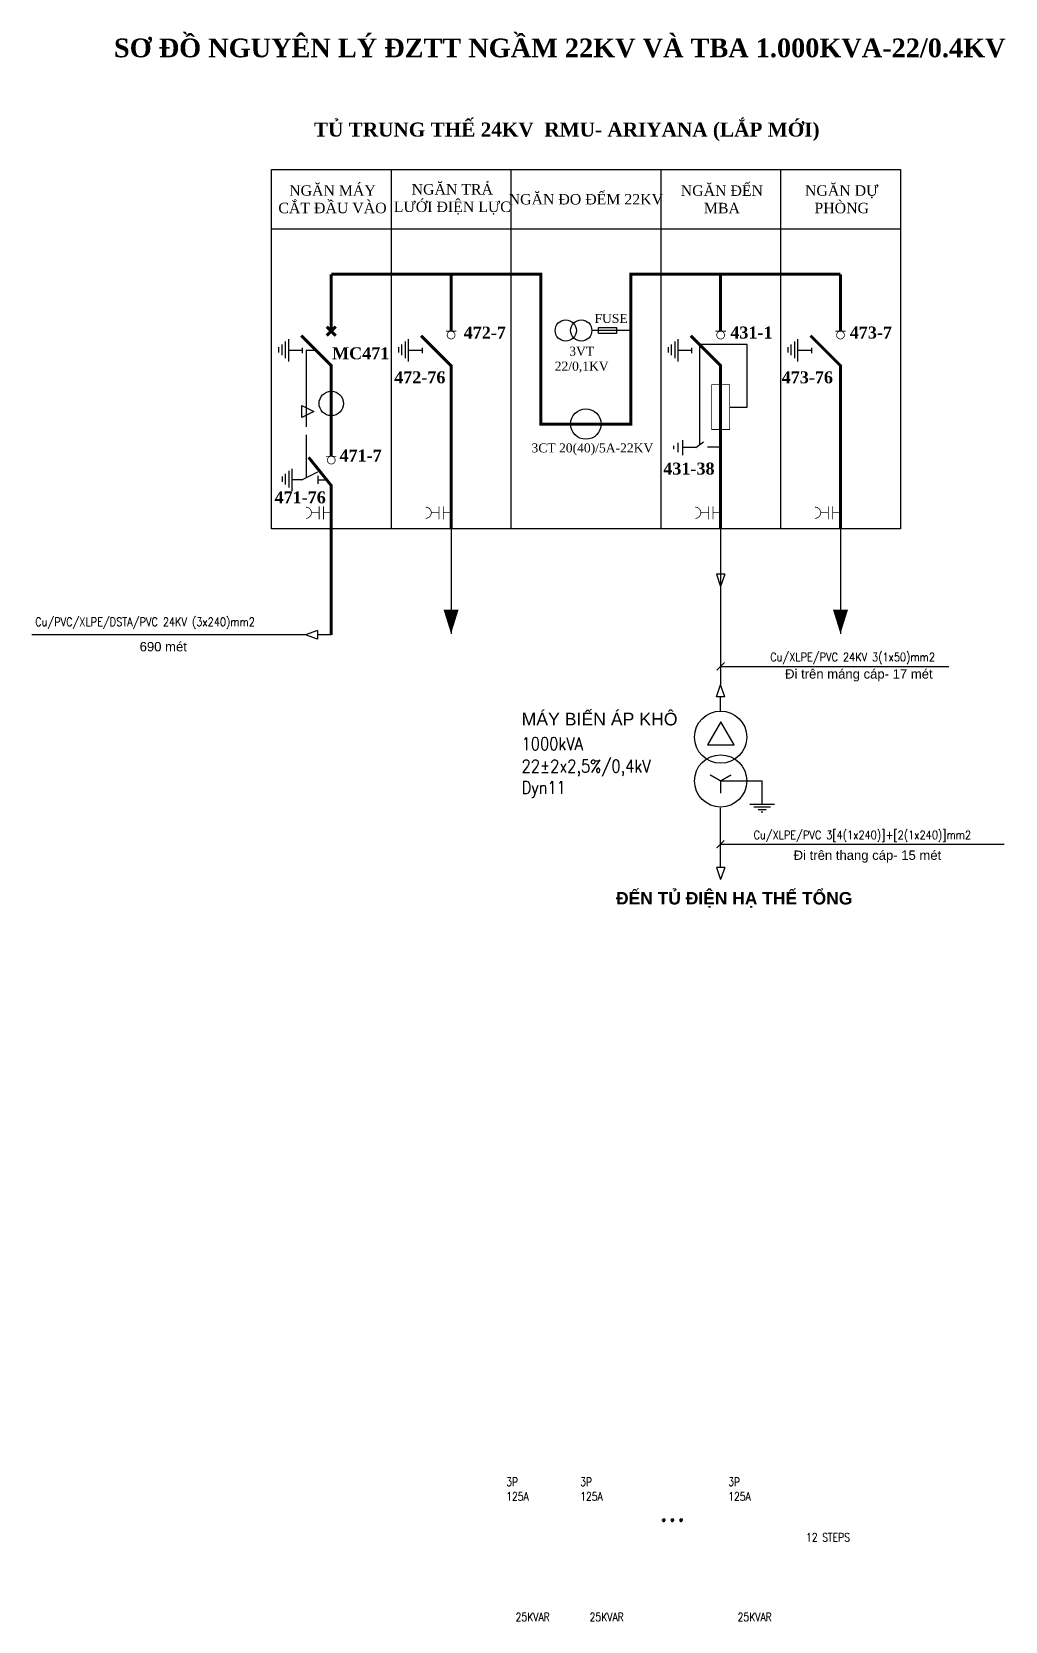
# Model space of a CAD drawing. Extents: x 277663 to 646367, y 171999 to 364848.
# Drawn here: x 433285 to 464483, y 189915 to 240843 of the extents above; entities that cross this region are included whole.
import ezdxf

# ---------------------------------------------------------------- set-up
doc = ezdxf.new("R2010")
doc.units = 0
doc.header["$LTSCALE"] = 800
doc.header["$MEASUREMENT"] = 0
for name, pattern in [('CENTER', [2, 1.25, -0.25, 0.25, -0.25]), ('DASHDOT', [25.4, 12.7, -6.35, 0, -6.35]), ('HIDDEN', [2.3, 1.5, -0.8])]:
    doc.linetypes.add(name, pattern=pattern)
for name, color, linetype in [('0-----Dia-Line', 4, 'Continuous'), ('0-----E-equip', 2, 'Continuous'), ('0-----E-text', 3, 'Continuous'), ('NGUYENLY', 7, 'Continuous'), ('XA-TT1', 7, 'Continuous')]:
    doc.layers.add(name, color=color, linetype=linetype)
doc.layers.add('Escutcheondoor', color=2, linetype='CENTER', lineweight=15)
doc.styles.add('ROMANS', font='romans.shx', dxfattribs={"width": 0.7, "bigfont": 'vns.shx'})
doc.styles.add('ROMANS1', font='ROMANS1.shx', dxfattribs={"width": 0.7})
doc.styles.get("Standard").update_dxf_attribs({"font": 'arial_0.ttf'})
doc.styles.add('style3', font='times_0.ttf')
doc.styles.add('TEXT1', font='VHARIAL.TTF', dxfattribs={"width": 0.85, "height": 200})
doc.styles.add('VNARIAL', font='VHTIME.TTF')
doc.styles.add('VNROMANS', font='vncc-sim.shx', dxfattribs={"width": 0.6, "bigfont": 'vns.shx'})
doc.dimstyles.new('D2', dxfattribs={"dimtxt": 250, "dimasz": 120, "dimexe": 100, "dimexo": 0, "dimgap": 100, "dimtad": 1, "dimdec": 0, "dimzin": 0, "dimdsep": 46, "dimtxsty": 'VNROMANS', "dimsah": 1, "dimcen": 0.09, "dimdle": 180, "dimclrd": 1, "dimclre": 1, "dimclrt": 7, "dimadec": 0, "dimazin": 0, "dimtfac": 1, "dimtdec": 0, "dimtix": 1, "dimtmove": 2, "dimatfit": 3, "dimfxl": 1, "dimtolj": 1, "dimtzin": 0, "dimarcsym": 0})

msp = doc.modelspace()

# ---------------------------------------------------------------- texts
at = {"color": 7, "attachment_point": 5, "style": 'style3'}
for s, insert, char_height, own_width in [('{\\fTimes New Roman|b1|i0|c0|p18;\\C0;SƠ ĐỒ NGUYÊN LÝ ĐZTT NGẦM 22KV VÀ TBA 1.000KVA-22/0.4KV}', (450206, 240320), 600, 38188.5), ('{\\fTimes New Roman|b1|i0|c0|p18;TỦ TRUNG THẾ 24KV  RMU- ARIYANA (LẮP MỚI)}', (450429, 237637), 450.23, 19833)]:
    msp.add_mtext_dynamic_manual_height_columns(s, width=12970.56, gutter_width=8724, heights=[3802], dxfattribs=dict(at, insert=insert, char_height=char_height)).dxf.set("width", own_width)
at = {"color": 7, "attachment_point": 5}
for s, width, insert, char_height, own_width in [('{\\fTimes New Roman|b0|i0|c0|p18;NGĂN MÁY CẮT ĐẦU VÀO}', 3924.53, (442922, 235474), 336, 3767.54), ('{\\fTimes New Roman|b0|i0|c0|p18;NGĂN TRẢ LƯỚI ĐIỆN LỰC}', 3924.53, (446762, 235474), 336, 3767.54), ('{\\fTimes New Roman|b0|i0|c0|p18;NGĂN ĐẾN MBA}', 3000, (455402, 235474), 336, 2880), ('{\\fTimes New Roman|b0|i0|c0|p18;NGĂN DỰ PHÒNG}', 3416.33, (459242, 235474), 336, 3279.68), ('{\\fTimes New Roman|b0|i0|c0|p18;NGĂN ĐO ĐẾM 22KV}', 5000, (451043, 235474), 336, 4800), ('{\\fTimes New Roman|b0|i0|c0|p18;FUSE}', 5000, (451852, 231657), 288, 4800), ('{\\fTimes New Roman|b1|i0|c0|p18;\\C256;472-7}', 1976.26, (447803, 231204), 384, 1506.76), ('{\\fTimes New Roman|b1|i0|c0|p18;\\C256;431-1}', 1976.26, (456349, 231204), 384, 1506.76), ('{\\fTimes New Roman|b1|i0|c0|p18;\\C256;473-7}', 1976.26, (460176, 231204), 384, 1506.76), ('{\\fTimes New Roman|b1|i0|c0|p18;\\C256;MC471}', 1976.26, (443826, 230539), 384, 1506.76), ('{\\fTimes New Roman|b0|i0|c0|p18;3VT\\P22/0,1KV}', 5000, (450909, 230336), 288, 4800), ('{\\fTimes New Roman|b1|i0|c0|p18;\\C256;472-76}', 1976.26, (445720, 229769), 384, 1506.76), ('{\\fTimes New Roman|b1|i0|c0|p18;\\C256;473-76}', 1976.26, (458140, 229769), 384, 1506.76), ('{\\fTimes New Roman|b0|i0|c0|p18;3CT 20(40)/5A-22KV}', 5000, (451252, 227463), 288, 4800), ('{\\fTimes New Roman|b1|i0|c0|p18;\\C256;471-7}', 1976.26, (443825, 227266), 384, 1506.76), ('{\\fTimes New Roman|b1|i0|c0|p18;\\C256;431-38}', 1976.26, (454346, 226844), 384, 1506.76), ('{\\fTimes New Roman|b1|i0|c0|p18;\\C256;471-76}', 1976.26, (441886, 225923), 384, 1506.76)]:
    msp.add_mtext_dynamic_manual_height_columns(s, width=width, gutter_width=1, heights=[0], dxfattribs=dict(at, insert=insert, char_height=char_height)).dxf.set("width", own_width)
at = {"layer": '0-----E-text', "color": 7, "style": 'ROMANS1', "width": 0.85}
for s, height, p in [('Cu/PVC/XLPE/DSTA/PVC 24KV (3x240)mm2', 270, (433393, 221802)), ('Cu/XLPE/PVC 24KV 3(1x50)mm2', 270, (456950, 220673)), ('1000kVA', 405, (448983, 217830)), ('22%%P2x2,5%%%/0,4kV', 405, (448983, 217113)), ('Dyn11', 405, (448983, 216428)), ('Cu/XLPE/PVC 3[4(1x240)]+[2(1x240)]mm2', 270, (456415, 214974))]:
    msp.add_text(s, height=height, dxfattribs=at).set_placement(p)
at = {"layer": '0-----E-text', "color": 7, "style": 'TEXT1'}
msp.add_text('m¸y biÕn ¸p kh«', height=405, dxfattribs=at).set_placement((448983, 218619))
at = {"layer": '0-----E-text', "style": 'ROMANS', "width": 0.8}
for s, height, p in [('3P', 270, (448490, 194246)), ('3P', 270, (450862, 194246)), ('3P', 270, (455606, 194246)), ('...', 810, (453398, 193118)), ('12 STEPS', 270, (458099, 192468))]:
    msp.add_text(s, height=height, dxfattribs=at).set_placement(p)
at = {"layer": '0-----E-text', "color": 6, "style": 'ROMANS', "width": 0.8}
for s, p in [('125A', (448490, 193778)), ('125A', (450862, 193778)), ('125A', (455606, 193778)), ('25KVAR', (448792, 189915)), ('25KVAR', (451164, 189915)), ('25KVAR', (455907, 189915))]:
    msp.add_text(s, height=270, dxfattribs=at).set_placement(p)
at = {"layer": 'Escutcheondoor', "color": 7, "linetype": 'ByBlock', "lineweight": -3, "ltscale": 0.013, "style": 'VNARIAL'}
for s, insert, char_height, width, attachment_point in [('{\\fArial|b0|i0|c0|p34;690 mét}', (437499, 221139), 300, 7623, 5), ('{\\fArial|b0|i0|c0|p34;Đi trên máng cáp- 17 mét}', (457428, 220418), 300, 5421, 1), ('{\\fArial|b0|i0|c0|p34;Đi trên thang cáp- 15 mét}', (457703, 214610), 300, 5421, 1), ('{\\fArial|b1|i0|c0|p34;ĐẾN TỦ ĐIỆN HẠ THẾ TỔNG}', (452009, 213280), 400, 10599, 1)]:
    msp.add_mtext(s, dxfattribs=dict(at, insert=insert, char_height=char_height, width=width, attachment_point=attachment_point))

# ---------------------------------------------------------------- blocks, each defined once
blk = doc.blocks.new('td')
at = {"layer": 'XA-TT1'}
blk.add_line((140017, 32493), (139555, 32493), dxfattribs=at)
at = {"layer": 'XA-TT1', "flags": 128}
for points in [[(139228, 32423), (139228, 32600)], [(139333, 32332), (139333, 32690)], [(139450, 32231), (139450, 32791)], [(139555, 32123), (139555, 32864)], [(140017, 32405), (140017, 32582)]]:
    blk.add_lwpolyline(points, dxfattribs=at)

# ---------------------------------------------------------------- linework, layer by layer
at = {"color": 7, "linetype": 'HIDDEN', "ltscale": 3000}
for p, q in [((444803, 236434), (444803, 224914)), ((448643, 236434), (448643, 224914)), ((453443, 236434), (453443, 224914)), ((457283, 236434), (457283, 224914)), ((461123, 234514), (440963, 234514))]:
    msp.add_line(p, q, dxfattribs=at)
at = {"color": 7}
for p, q in [((448643, 233074), (449603, 233074)), ((453443, 233074), (452483, 233074)), ((452483, 231272), (451235, 231272)), ((454005, 227374), (454005, 227670)), ((454149, 227282), (454149, 227762)), ((454566, 227522), (454813, 227709)), ((453861, 227466), (453861, 227578)), ((454566, 227522), (454149, 227522)), ((455363, 227530), (454936, 227530)), ((441936, 226488), (442452, 226746)), ((442452, 226617), (442452, 226360)), ((442452, 226488), (442736, 226483)), ((446723, 224914), (446723, 221554)), ((459203, 224914), (459203, 221554))]:
    msp.add_line(p, q, dxfattribs=at)
at = {"color": 7, "linetype": 'HIDDEN', "ltscale": 2000}
for p, q in [((442403, 230626), (442074, 230626)), ((442074, 230626), (442074, 228180)), ((442074, 227927), (442074, 226557))]:
    msp.add_line(p, q, dxfattribs=at)
at = {"color": 7, "linetype": 'DASHDOT', "ltscale": 70}
msp.add_line((455363, 224914), (455363, 223462), dxfattribs=at)
at = {"color": 7, "linetype": 'HIDDEN', "ltscale": 3000}
msp.add_lwpolyline([(440963, 236434), (461123, 236434), (461123, 224914), (440963, 224914)], close=True, dxfattribs=at)
at = {"color": 7}
msp.add_lwpolyline([(451451, 231368), (452027, 231368), (452027, 231176), (451451, 231176)], close=True, dxfattribs=at)
for points in [[(455651, 228820), (456210, 228820), (456210, 230819), (454690, 230819), (454690, 227616)], [(441943, 228487), (441943, 228871), (442327, 228679), (441943, 228487)]]:
    msp.add_lwpolyline(points, dxfattribs=at)
for points in [[(446723, 221554, 0, 480, 0), (446723, 222322, 480, 480, 0)], [(459203, 221554, 0, 480, 0), (459203, 222322, 480, 480, 0)]]:
    msp.add_lwpolyline(points, format="xyseb", dxfattribs=at)
at = {"color": 7, "const_width": 42.2}
msp.add_lwpolyline([(455703, 217034), (455362, 216839)], dxfattribs=at)
at = {"color": 7}
for centre, radius in [((450399, 231272), 341), ((450894, 231272), 341), ((442883, 228934), 391), ((451043, 228274), 488)]:
    msp.add_circle(centre, radius, dxfattribs=at)
at = {"layer": '0-----Dia-Line', "color": 7}
for p, q in [((455363, 223714), (455363, 219923)), ((442443, 221655), (442054, 221517)), ((442443, 221655), (442443, 221378)), ((442054, 221517), (433285, 221517)), ((442443, 221378), (442054, 221517)), ((442883, 221517), (442443, 221517)), ((455363, 219079), (455363, 219534)), ((455356, 214068), (455356, 215978))]:
    msp.add_line(p, q, dxfattribs=at)
msp.add_lwpolyline([(455366, 218734), (454940, 217996), (455792, 217996)], close=True, dxfattribs=at)
at = {"layer": '0-----Dia-Line', "color": 7, "const_width": 42.2}
for points in [[(455022, 217036), (455362, 216839)], [(455362, 216839), (455361, 216446)]]:
    msp.add_lwpolyline(points, dxfattribs=at)
at = {"layer": '0-----E-equip', "color": 7}
for p, q in [((455501, 223462), (455225, 223462)), ((455225, 223462), (455363, 223073)), ((455501, 223462), (455363, 223073)), ((455225, 219534), (455363, 219923)), ((455501, 219534), (455225, 219534)), ((455501, 219534), (455363, 219923)), ((455362, 216839), (456693, 216839)), ((456693, 216086), (456693, 216839)), ((457091, 216086), (456295, 216086)), ((456958, 216002), (456428, 216002)), ((456826, 215918), (456560, 215918)), ((456719, 215835), (456666, 215835)), ((455501, 214068), (455225, 214068)), ((455225, 214068), (455363, 213680)), ((455501, 214068), (455363, 213680))]:
    msp.add_line(p, q, dxfattribs=at)
for centre in [(455362, 218242), (455362, 216839)]:
    msp.add_circle(centre, 837, dxfattribs=at)
at = {"layer": 'NGUYENLY', "color": 7}
for points, const_width in [([(442883, 233074), (449603, 233074), (449603, 228274), (452483, 228274), (452483, 233074), (459203, 233074)], 96), ([(442883, 233074), (442883, 231250)], 96), ([(446723, 233074), (446723, 231250)], 96), ([(455363, 233074), (455363, 231250)], 96), ([(459203, 233074), (459203, 231250)], 96), ([(442739, 231394), (443027, 231106)], 96), ([(443027, 231394), (442739, 231106)], 96), ([(446557, 231250), (446889, 231250)], 24), ([(455197, 231250), (455529, 231250)], 24), ([(459037, 231250), (459369, 231250)], 24), ([(441923, 231106), (442883, 230146), (442883, 227243)], 96), ([(445763, 231106), (446723, 230146), (446723, 224914)], 96), ([(454403, 231106), (455363, 230146), (455363, 224914)], 96), ([(458243, 231106), (459203, 230146), (459203, 224914)], 96), ([(442158, 227207), (442883, 226305), (442883, 221517)], 96), ([(442717, 227243), (443049, 227243)], 24), ([(442496, 225226), (442496, 225640)], 24), ([(442634, 225226), (442634, 225640)], 24), ([(446336, 225226), (446336, 225640)], 24), ([(446474, 225226), (446474, 225640)], 24), ([(454976, 225226), (454976, 225640)], 24), ([(455114, 225226), (455114, 225640)], 24), ([(458816, 225226), (458816, 225640)], 24), ([(458954, 225226), (458954, 225640)], 24), ([(442496, 225433), (442248, 225433)], 24), ([(442634, 225433), (442883, 225433)], 24), ([(446336, 225433), (446088, 225433)], 24), ([(446474, 225433), (446723, 225433)], 24), ([(454976, 225433), (454728, 225433)], 24), ([(455114, 225433), (455363, 225433)], 24), ([(458816, 225433), (458568, 225433)], 24), ([(458954, 225433), (459203, 225433)], 24)]:
    msp.add_lwpolyline(points, dxfattribs=dict(at, const_width=const_width))
at = {"layer": 'NGUYENLY', "color": 7, "const_width": 24}
for points in [[(446848, 231125, -1), (446598, 231125, -1), (446848, 231125, 1)], [(455488, 231125, -1), (455238, 231125, -1), (455488, 231125, 1)], [(459328, 231125, -1), (459078, 231125, -1), (459328, 231125, 1)], [(443008, 227118, -1), (442758, 227118, -1), (443008, 227118, 1)], [(442069, 225612, -1), (442069, 225254, 1)], [(445909, 225612, -1), (445909, 225254, 1)], [(454549, 225612, -1), (454549, 225254, 1)], [(458389, 225612, -1), (458389, 225254, 1)]]:
    msp.add_lwpolyline(points, format="xyb", dxfattribs=at)
msp.add_lwpolyline([(455651, 229540), (455651, 228100), (455075, 228100), (455075, 229540)], close=True, dxfattribs=at)
at = {"layer": 'XA-TT1', "color": 7}
msp.add_line((441936, 226488), (441630, 226488), dxfattribs=at)
at = {"layer": 'XA-TT1', "color": 7, "flags": 128}
for points in [[(441417, 226334), (441417, 226677)], [(441530, 226237), (441530, 226775)], [(441630, 226133), (441630, 226844)], [(441317, 226420), (441317, 226591)]]:
    msp.add_lwpolyline(points, dxfattribs=at)

# ---------------------------------------------------------------- block references
at = {"color": 7, "xscale": 0.9600000000209548, "yscale": 0.9600000000209548, "zscale": 0.9600000000000004}
for p in [(307548, 199440), (311388, 199440), (320028, 199440), (323868, 199440)]:
    msp.add_blockref('td', p, dxfattribs=at)

msp.set_redraw_order([(e.dxf.handle, doc.entitydb.next_handle()) for e in msp.query("TEXT MTEXT ATTDEF DIMENSION ARC_DIMENSION")])  # texts and dimensions are drawn at this point

# ---------------------------------------------------------------- leaders
at = {"layer": '0-----E-text', "color": 7}
for points in [[(455363, 220508), (462672, 220508)], [(455356, 214809), (464454, 214809)]]:
    msp.add_leader(points, dimstyle='D2', override={"dimasz": 250, "dimgap": 0.7, "dimtad": 0, "dimldrblk": 'ArchTick'}, dxfattribs=at)

doc.saveas('drawing.dxf')
